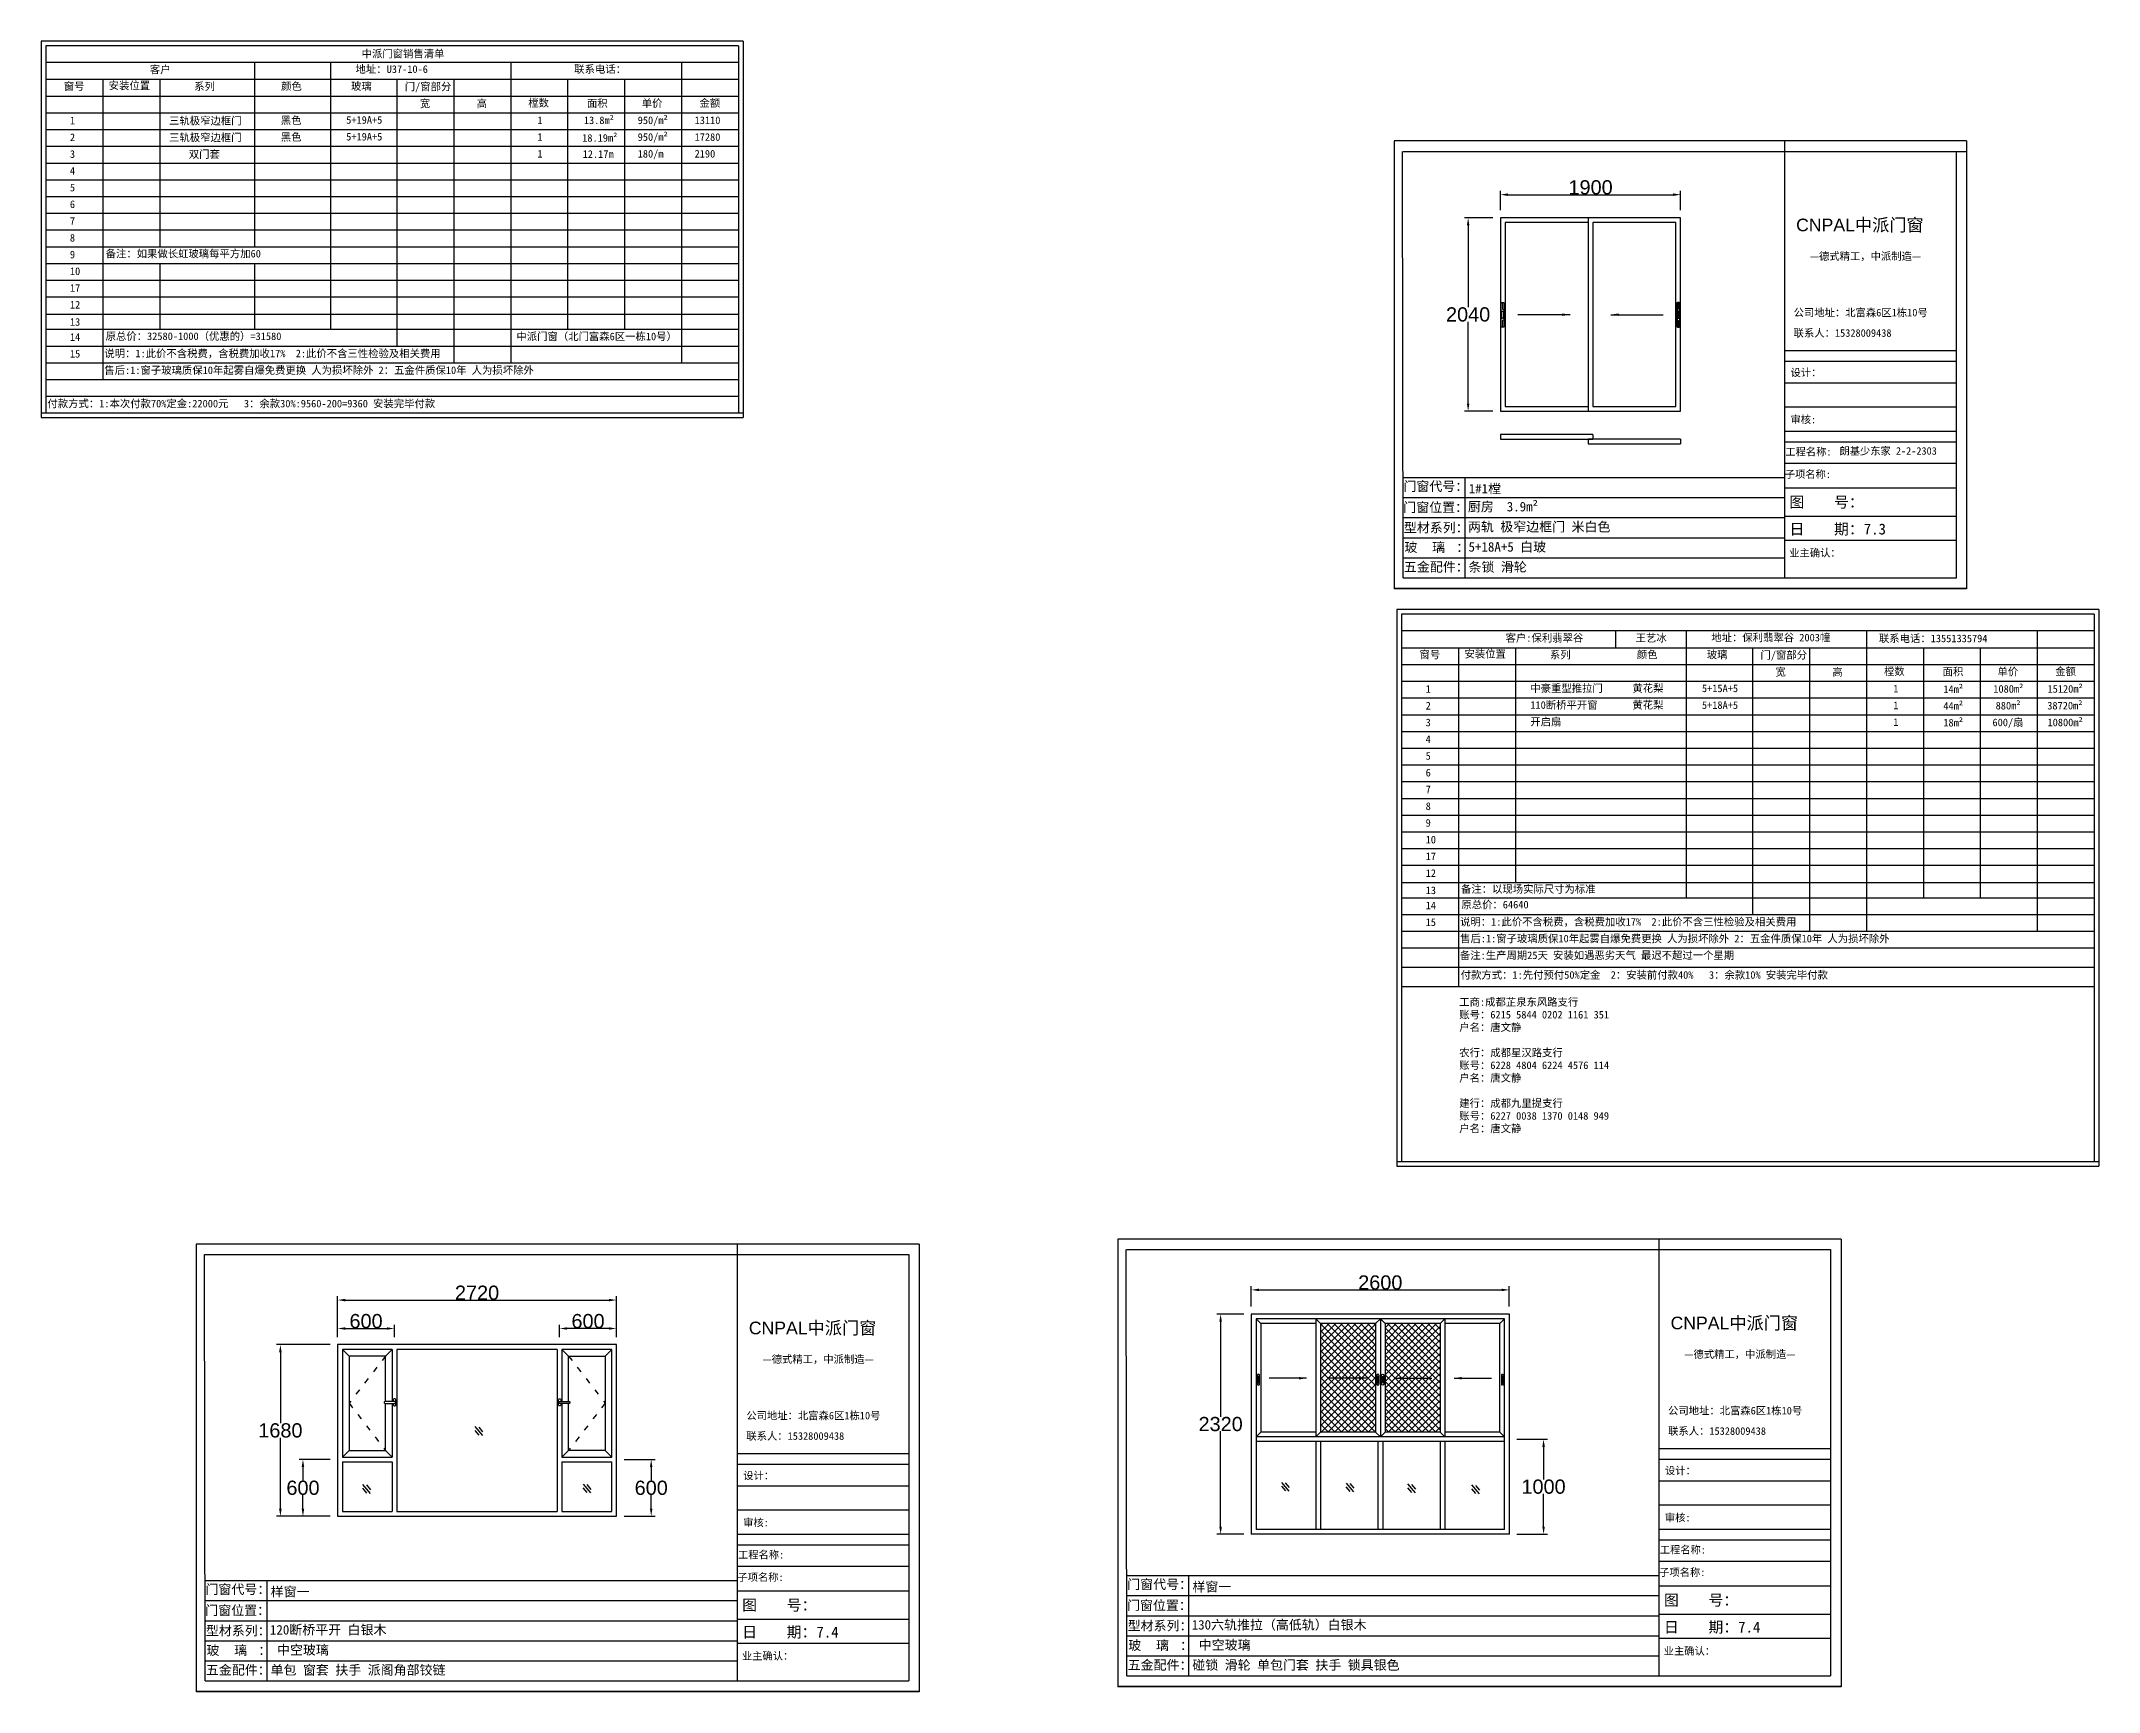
# Model space of a CAD drawing. Header units: inches. Extents: x -138455 to 599497, y -747149 to 13167.
# Drawn here: x 177953 to 199645, y -249557 to -232154 of the extents above; entities that cross this region are included whole.
import ezdxf

# ---------------------------------------------------------------- set-up
doc = ezdxf.new("R2010")
doc.units = ezdxf.units.IN
doc.header["$MEASUREMENT"] = 0
doc.header["$PDMODE"] = 35
doc.header["$PDSIZE"] = -3
doc.linetypes.add('ACAD_ISO03W100', pattern=[30, 12, -18])
doc.layers.add('0 @ 1', color=7, linetype='Continuous')
doc.styles.add('Annotative', font='arialbd.ttf')
doc.styles.add('MtXpl_', font='')
doc.styles.add('MtXpl__1', font='')
doc.styles.get("Standard").update_dxf_attribs({"font": 'arial.ttf'})
doc.styles.get('MtXpl_').set_extended_font_data('SimSun')
doc.styles.get('MtXpl__1').set_extended_font_data('SimSun', bold=True)
doc.dimstyles.get("Standard").update_dxf_attribs({"dimtxt": 80, "dimasz": 70, "dimexe": 40, "dimexo": 80, "dimgap": 0, "dimtad": 1, "dimtih": 1, "dimtoh": 1, "dimdec": 0, "dimzin": 0, "dimdsep": 46, "dimtxsty": 'Standard', "dimcen": 0.09, "dimadec": 0, "dimazin": 0, "dimtfac": 1, "dimtdec": 0, "dimtofl": 0, "dimtmove": 0, "dimatfit": 3, "dimfxl": 0, "dimtolj": 1, "dimtzin": 0, "dimarcsym": 0})

msp = doc.modelspace()

# ---------------------------------------------------------------- texts
for p in [(196454, -234158.4), (185413.3, -245786.8), (195130.3, -245734.5)]:
    msp.add_text('CNPAL', height=132.94).set_placement(p)
for s, height, style, p in [('中派门窗', 132.94, 'MtXpl_', (197073.3, -234158.4)), ('—德式精工，中派制造—', 79.764, 'MtXpl_', (196598.1, -234461.1)), ('公司地址：北富森6区1栋10号', 79.764, 'MtXpl_', (196427.5, -235055.7)), ('联系人：15328009438', 79.764, 'MtXpl_', (196427.5, -235270.8)), ('设计：', 79.27, 'MtXpl_', (196395.5, -235687.6)), ('审核:', 79.27, 'MtXpl_', (196394.1, -236183.1)), ('工程名称:', 79.27, 'MtXpl_', (196340, -236522.4)), ('朗基少东家 2-2-2303 ', 79.27, 'MtXpl_', (196911.1, -236514.2)), ('1#1樘', 100.15, 'MtXpl__1', (193001.9, -236922.2)), ('子项名称:', 79.27, 'MtXpl_', (196334.1, -236759.5)), ('厨房  3.9m²', 100.15, 'MtXpl__1', (192993.7, -237111.7)), ('图    号：', 114.86, 'MtXpl_', (196384, -237071.4)), ('两轨 极窄边框门 米白色', 100.148, 'MtXpl__1', (192993.7, -237323.6)), ('日    期：7.3', 114.86, 'MtXpl_', (196384, -237355.1)), ('5+18A+5 白玻', 100.15, 'MtXpl__1', (193000.3, -237535.4)), ('业主确认：', 79.27, 'MtXpl_', (196381.5, -237589)), ('条锁 滑轮 ', 100.15, 'MtXpl__1', (193000.3, -237747.3)), ('中派门窗', 132.94, 'MtXpl_', (186032.5, -245786.8)), ('中派门窗', 132.94, 'MtXpl_', (195749.6, -245734.5)), ('—德式精工，中派制造—', 79.764, 'MtXpl_', (195274.4, -246037.2)), ('—德式精工，中派制造—', 79.764, 'MtXpl_', (185557.3, -246089.5)), ('公司地址：北富森6区1栋10号', 79.764, 'MtXpl_', (185386.8, -246684.1)), ('公司地址：北富森6区1栋10号', 79.764, 'MtXpl_', (195103.9, -246631.8)), ('联系人：15328009438', 79.764, 'MtXpl_', (185386.8, -246899.3)), ('联系人：15328009438', 79.764, 'MtXpl_', (195103.9, -246846.9)), ('设计：', 79.27, 'MtXpl_', (185354.8, -247316)), ('设计：', 79.27, 'MtXpl_', (195071.9, -247263.7)), ('审核:', 79.27, 'MtXpl_', (185353.4, -247811.6)), ('审核:', 79.27, 'MtXpl_', (195070.4, -247759.2)), ('工程名称:', 79.27, 'MtXpl_', (185299.3, -248150.9)), ('工程名称:', 79.27, 'MtXpl_', (195016.4, -248098.6)), ('子项名称:', 79.27, 'MtXpl_', (185293.4, -248387.9)), ('子项名称:', 79.27, 'MtXpl_', (195010.4, -248335.6)), ('样窗一', 100.15, 'MtXpl__1', (180372.9, -248550.7)), ('图    号：', 114.86, 'MtXpl_', (185343.3, -248699.9)), ('样窗一', 100.15, 'MtXpl__1', (190090, -248498.4)), ('图    号：', 114.86, 'MtXpl_', (195060.3, -248647.5)), ('130六轨推拉（高低轨）白银木', 100.148, 'MtXpl__1', (190081.8, -248899.7)), ('日    期：7.4', 114.86, 'MtXpl_', (195060.3, -248931.2)), ('120断桥平开 白银木', 100.148, 'MtXpl__1', (180364.7, -248952)), ('日    期：7.4', 114.86, 'MtXpl_', (185343.3, -248983.6)), (' 中空玻璃', 100.15, 'MtXpl__1', (190088.4, -249111.5)), (' 中空玻璃', 100.15, 'MtXpl__1', (180371.3, -249163.9)), ('业主确认：', 79.27, 'MtXpl_', (185340.8, -249217.5)), ('碰锁 滑轮 单包门套 扶手 锁具银色 ', 100.148, 'MtXpl__1', (190088.4, -249323.4)), ('业主确认：', 79.27, 'MtXpl_', (195057.9, -249165.2)), ('单包 窗套 扶手 派阁角部铰链 ', 100.148, 'MtXpl__1', (180371.3, -249375.7))]:
    msp.add_text(s, height=height, dxfattribs=dict(style=style)).set_placement(p)
at = {"layer": '0 @ 1', "style": 'Annotative'}
for s, p in [('门窗代号：', (192314.3, -236896.8)), ('门窗位置：', (192312.2, -237118.4)), ('型材系列：', (192318.4, -237332.8)), ('玻    璃   ：', (192324.9, -237539.7)), ('五金配件：', (192318.7, -237746.8)), ('门窗代号：', (189402.3, -248472.9)), ('门窗代号：', (179685.3, -248525.3)), ('门窗位置：', (189400.2, -248694.6)), ('门窗位置：', (179683.1, -248746.9)), ('型材系列：', (189406.5, -248908.9)), ('型材系列：', (179689.4, -248961.2)), ('玻    璃   ：', (189413, -249115.8)), ('玻    璃   ：', (179695.9, -249168.1)), ('五金配件：', (189406.7, -249322.9)), ('五金配件：', (179689.6, -249375.3))]:
    msp.add_text(s, height=100.15, dxfattribs=at).set_placement(p)
at = {"layer": '0 @ 1', "char_height": 80, "attachment_point": 1, "style": 'Annotative'}
for s, width, insert in [('{\\fSimSun|b1|i0|c134|p2;中派门窗销售清单}', 1381.442, (181331.5, -232246.9)), ('{\\fSimSun|b1|i0|c134|p2;客户}', 485.592, (179099, -232413.6)), ('{\\fSimSun|b1|i0|c134|p2;地址：U37-10-6}', 1564.514, (181267.3, -232409.4)), ('{\\fSimSun|b1|i0|c134|p2;联系电话：}', 603.897, (183572.9, -232409.6)), ('{\\fSimSun|b1|i0|c134|p2;窗号}', 485.592, (178191.5, -232589.4)), ('{\\fSimSun|b1|i0|c134|p2;安装位置}', 485.592, (178665.4, -232582.2)), ('{\\fSimSun|b1|i0|c134|p2;系列}', 485.592, (179566.3, -232591.6)), ('{\\fSimSun|b1|i0|c134|p2;颜色}', 485.592, (180482.2, -232589.6)), ('{\\fSimSun|b1|i0|c134|p2;玻璃}', 485.592, (181219.7, -232589.6)), ('{\\fSimSun|b1|i0|c134|p2;门/窗部分}', 603.897, (181786, -232593.5)), ('{\\fSimSun|b1|i0|c134|p2;樘数}', 603.897, (183087.8, -232765.3)), ('{\\fSimSun|b1|i0|c134|p2;金额}', 603.897, (184892.7, -232766.3)), ('{\\fSimSun|b1|i0|c134|p2;1}', 485.592, (178255.9, -232951.6)), ('{\\fSimSun|b1|i0|c134|p2;三轨极窄边框门}', 921.091, (179301.5, -232953.5)), ('{\\fSimSun|b1|i0|c134|p2;黑色}', 840.838, (180479.1, -232948.5)), ('{\\fSimSun|b1|i0|c134|p2;5+19A+5}', 753.781, (181168.5, -232945)), ('{\\fSimSun|b1|i0|c134|p2;宽}', 603.897, (181944.4, -232772.3)), ('{\\fSimSun|b1|i0|c134|p2;高}', 603.897, (182544.4, -232772.3)), ('{\\fSimSun|b1|i0|c134|p2;1}', 753.781, (183185.2, -232948.2)), ('{\\fSimSun|b1|i0|c134|p2;13.8m²}', 840.838, (183674.1, -232948.3)), ('{\\fSimSun|b1|i0|c134|p2;面积}', 603.897, (183706.2, -232769.1)), ('{\\fSimSun|b1|i0|c134|p2;950/m²}', 840.838, (184241.4, -232948.5)), ('{\\fSimSun|b1|i0|c134|p2;单价}', 603.897, (184284, -232769.1)), ('{\\fSimSun|b1|i0|c134|p2;13110}', 840.838, (184841.4, -232948.5)), ('{\\fSimSun|b1|i0|c134|p2;2}', 485.592, (178255.9, -233128.1)), ('{\\fSimSun|b1|i0|c134|p2;三轨极窄边框门}', 921.091, (179301.5, -233129.9)), ('{\\fSimSun|b1|i0|c134|p2;黑色}', 840.838, (180479.1, -233125)), ('{\\fSimSun|b1|i0|c134|p2;5+19A+5}', 753.781, (181168.5, -233121.4)), ('{\\fSimSun|b1|i0|c134|p2;1}', 753.781, (183185.2, -233124.6)), ('{\\fSimSun|b1|i0|c134|p2;18.19m²}', 840.838, (183656.2, -233134.5)), ('{\\fSimSun|b1|i0|c134|p2;950/m²}', 840.838, (184241.4, -233125)), ('{\\fSimSun|b1|i0|c134|p2;17280}', 840.838, (184841.4, -233125)), ('{\\fSimSun|b1|i0|c134|p2;3}', 485.592, (178255.9, -233304.6)), ('{\\fSimSun|b1|i0|c134|p2;双门套}', 921.091, (179509.5, -233306.4)), ('{\\fSimSun|b1|i0|c134|p2;1}', 753.781, (183185.2, -233301.1)), ('{\\fSimSun|b1|i0|c134|p2;12.17m}', 840.838, (183661.1, -233304.5)), ('{\\fSimSun|b1|i0|c134|p2;180/m}', 840.838, (184241.4, -233301.4)), ('{\\fSimSun|b1|i0|c134|p2;2190}', 840.838, (184841.4, -233301.4)), ('{\\fSimSun|b1|i0|c134|p2;4}', 485.592, (178255.9, -233481.1)), ('{\\fSimSun|b1|i0|c134|p2;5}', 485.592, (178255.9, -233657.5)), ('{\\fSimSun|b1|i0|c134|p2;6}', 485.592, (178255.9, -233834)), ('{\\fSimSun|b1|i0|c134|p2;7}', 485.592, (178255.9, -234010.5)), ('{\\fSimSun|b1|i0|c134|p2;8}', 485.592, (178255.9, -234186.9)), ('{\\fSimSun|b1|i0|c134|p2;9}', 485.592, (178255.9, -234363.4)), ('{\\fSimSun|b1|i0|c134|p2;备注：如果做长虹玻璃每平方加60}', 2423.77, (178632.6, -234354.6)), ('{\\fSimSun|b1|i0|c134|p2;10}', 485.592, (178255.9, -234539.9)), ('{\\fSimSun|b1|i0|c134|p2;17}', 485.592, (178255.9, -234716.3)), ('{\\fSimSun|b1|i0|c134|p2;12}', 485.592, (178255.9, -234892.8)), ('{\\fSimSun|b1|i0|c134|p2;13}', 485.592, (178255.9, -235074.6)), ('{\\fSimSun|b1|i0|c134|p2;14}', 485.592, (178255.9, -235233.7)), ('{\\fSimSun|b1|i0|c134|p2;原总价：32580-1000（优惠的）=31580}', 2423.77, (178632.6, -235225)), ('{\\fSimSun|b1|i0|c134|p2;中派门窗（北门富森6区一栋10号）}', 1756.126, (182963.6, -235227.4)), ('{\\fSimSun|b1|i0|c134|p2;15}', 485.592, (178255.9, -235410.2)), ('{\\fSimSun|b1|i0|c134|p2;售后:1:窗子玻璃质保10年起雾自爆免费更换 人为损坏除外 2：五金件质保10年 人为损坏除外  }', 6510.182, (178619.1, -235583.2)), ('{\\fSimSun|b1|i0|c134|p2;说明：1:此价不含税费，含税费加收17%  2:此价不含三性检验及相关费用}', 3920.385, (178619.1, -235406.7)), ('{\\fSimSun|b1|i0|c134|p2;付款方式：1:本次付款70%定金:22000元   3：余款30%:9560-200=9360 安装完毕付款}', 6510.182, (178019.1, -235935.2)), ('{\\fSimSun|b1|i0|c134|p2;客户:保利翡翠谷}', 891.153, (193391.2, -238405.8)), ('{\\fSimSun|b1|i0|c134|p2;王艺冰}', 891.153, (194761.6, -238405.8)), ('{\\fSimSun|b1|i0|c134|p2;地址：保利翡翠谷 2003幢}', 1564.514, (195559.5, -238401.6)), ('{\\fSimSun|b1|i0|c134|p2;窗号}', 485.592, (192483.7, -238581.6)), ('{\\fSimSun|b1|i0|c134|p2;安装位置}', 485.592, (192957.6, -238574.4)), ('{\\fSimSun|b1|i0|c134|p2;系列}', 485.592, (193858.5, -238583.8)), ('{\\fSimSun|b1|i0|c134|p2;颜色}', 485.592, (194774.4, -238581.8)), ('{\\fSimSun|b1|i0|c134|p2;玻璃}', 485.592, (195511.9, -238581.8)), ('{\\fSimSun|b1|i0|c134|p2;门/窗部分}', 603.897, (196078.2, -238585.7)), ('{\\fSimSun|b1|i0|c134|p2;联系电话：13551335794}', 1416.123, (197326.7, -238411.1)), ('{\\fSimSun|b1|i0|c134|p2;宽}', 603.897, (196236.6, -238764.5)), ('{\\fSimSun|b1|i0|c134|p2;高}', 603.897, (196836.6, -238764.5)), ('{\\fSimSun|b1|i0|c134|p2;樘数}', 603.897, (197380, -238757.5)), ('{\\fSimSun|b1|i0|c134|p2;面积}', 603.897, (197998.4, -238761.3)), ('{\\fSimSun|b1|i0|c134|p2;单价}', 603.897, (198576.2, -238761.3)), ('{\\fSimSun|b1|i0|c134|p2;金额}', 603.897, (199184.8, -238758.6)), ('{\\fSimSun|b1|i0|c134|p2;1}', 485.592, (192548.1, -238943.9)), ('{\\fSimSun|b1|i0|c134|p2;中豪重型推拉门}', 921.091, (193651.6, -238936.5)), ('{\\fSimSun|b1|i0|c134|p2;黄花梨}', 840.838, (194727.5, -238935.2)), ('{\\fSimSun|b1|i0|c134|p2;5+15A+5}', 753.781, (195460.7, -238937.2)), ('{\\fSimSun|b1|i0|c134|p2;1}', 753.781, (197477.4, -238940.4)), ('{\\fSimSun|b1|i0|c134|p2;14m²}', 753.781, (198005.5, -238946.1)), ('\\pi223.92346;{\\fSimSun|b1|i0|c134|p2;1080m²}', 753.781, (198308.3, -238943.1)), ('\\pi195.57181;{\\fSimSun|b1|i0|c134|p2;15120m²}', 753.781, (198908.3, -238943.1)), ('{\\fSimSun|b1|i0|c134|p2;2}', 485.592, (192548.1, -239120.3)), ('{\\fSimSun|b1|i0|c134|p2;110断桥平开窗}', 921.091, (193651.6, -239113)), ('{\\fSimSun|b1|i0|c134|p2;黄花梨}', 840.838, (194727.5, -239111.7)), ('{\\fSimSun|b1|i0|c134|p2;5+18A+5}', 753.781, (195460.7, -239113.7)), ('{\\fSimSun|b1|i0|c134|p2;1}', 753.781, (197477.4, -239116.9)), ('{\\fSimSun|b1|i0|c134|p2;44m²}', 753.781, (198005.5, -239122.6)), ('\\pi248.75863;{\\fSimSun|b1|i0|c134|p2;880m²}', 753.781, (198308.3, -239119.6)), ('\\pi192.93445;{\\fSimSun|b1|i0|c134|p2;38720m²}', 753.781, (198908.3, -239119.6)), ('{\\fSimSun|b1|i0|c134|p2;4}', 485.592, (192548.1, -239473.3)), ('{\\fSimSun|b1|i0|c134|p2;3}', 485.592, (192548.1, -239296.8)), ('{\\fSimSun|b1|i0|c134|p2;开启扇}', 921.091, (193651.6, -239289.5)), ('{\\fSimSun|b1|i0|c134|p2;1}', 753.781, (197477.4, -239293.3)), ('{\\fSimSun|b1|i0|c134|p2;18m²}', 753.781, (198005.5, -239299.1)), ('\\pi215.57181;{\\fSimSun|b1|i0|c134|p2;600/扇}', 753.781, (198308.3, -239296.1)), ('\\pi195.57181;{\\fSimSun|b1|i0|c134|p2;10800m²}', 753.781, (198908.3, -239296.1)), ('{\\fSimSun|b1|i0|c134|p2;5}', 485.592, (192548.1, -239649.7)), ('{\\fSimSun|b1|i0|c134|p2;6}', 485.592, (192548.1, -239826.2)), ('{\\fSimSun|b1|i0|c134|p2;7}', 485.592, (192548.1, -240002.7)), ('{\\fSimSun|b1|i0|c134|p2;8}', 485.592, (192548.1, -240179.2)), ('{\\fSimSun|b1|i0|c134|p2;9}', 485.592, (192548.1, -240355.6)), ('{\\fSimSun|b1|i0|c134|p2;10}', 485.592, (192548.1, -240532.1)), ('{\\fSimSun|b1|i0|c134|p2;17}', 485.592, (192548.1, -240708.6)), ('{\\fSimSun|b1|i0|c134|p2;12}', 485.592, (192548.1, -240885)), ('{\\fSimSun|b1|i0|c134|p2;13}', 485.592, (192548.1, -241066.8)), ('{\\fSimSun|b1|i0|c134|p2;备注：以现场实际尺寸为标准}', 1525.676, (192920.8, -241053.2)), ('{\\fSimSun|b1|i0|c134|p2;原总价：64640}', 2423.77, (192924.8, -241217.2)), ('{\\fSimSun|b1|i0|c134|p2;14}', 485.592, (192548.1, -241226)), ('{\\fSimSun|b1|i0|c134|p2;15}', 485.592, (192548.1, -241402.4)), ('{\\fSimSun|b1|i0|c134|p2;说明：1:此价不含税费，含税费加收17%  2:此价不含三性检验及相关费用}', 3920.385, (192911.3, -241398.9)), ('{\\fSimSun|b1|i0|c134|p2;售后:1:窗子玻璃质保10年起雾自爆免费更换 人为损坏除外 2：五金件质保10年 人为损坏除外  }', 6510.182, (192911.3, -241575.4)), ('{\\fSimSun|b1|i0|c134|p2;备注:生产周期25天 安装如遇恶劣天气 最迟不超过一个星期  }', 6510.182, (192909.4, -241751.4)), ('{\\fSimSun|b1|i0|c134|p2;付款方式：1:先付预付50%定金  2：安装前付款40%   3：余款10% 安装完毕付款}', 6510.182, (192917.7, -241958.6)), ('{\\fSimSun|b1|i0|c134|p2;工商:成都芷泉东风路支行\\P账号：6215 5844 0202 1161 351\\P户名：唐文静\\P\\P农行：成都星汉路支行\\P账号：6228 4804 6224 4576 114\\P户名：唐文静\\P\\P建行：成都九里提支行\\P账号：6227 0038 1370 0148 949\\P户名：唐文静}', 6510.182, (192902.5, -242244.2))]:
    msp.add_mtext_dynamic_manual_height_columns(s, width=width, gutter_width=903.5, heights=[0], dxfattribs=dict(at, insert=insert))

# ---------------------------------------------------------------- blocks, each defined once
blk = doc.blocks.new('*D635')
at = {"color": 0, "lineweight": -2, "transparency": 16777216}
for p, q in [((190710, -245494), (190710, -245279)), ((190790, -245319), (193350, -245319)), ((193430, -245494), (193430, -245279))]:
    blk.add_line(p, q, dxfattribs=at)
at = {"color": 0, "transparency": 16777216}
for points in [[(190790, -245306), (190790, -245332), (190710, -245319)], [(193350, -245306), (193350, -245332), (193430, -245319)]]:
    blk.add_solid(points, dxfattribs=at)
at = {"layer": 'Defpoints', "color": 0, "transparency": 16777216}
for p in [(193430, -245319), (190710, -245574), (193430, -245574)]:
    blk.add_point(p, dxfattribs=at)
at = {"color": 0, "transparency": 16777216, "insert": (192070, -245242), "char_height": 150, "attachment_point": 5}
blk.add_mtext('\\A1;2600', dxfattribs=at)
blk = doc.blocks.new('*D636')
at = {"color": 0, "lineweight": -2, "transparency": 16777216}
for p, q in [((193510, -246894), (193831, -246894)), ((193791, -246974), (193791, -247317)), ((193791, -247814), (193791, -247470)), ((193510, -247894), (193831, -247894))]:
    blk.add_line(p, q, dxfattribs=at)
at = {"color": 0, "transparency": 16777216}
for points in [[(193778, -246974), (193805, -246974), (193791, -246894)], [(193778, -247814), (193805, -247814), (193791, -247894)]]:
    blk.add_solid(points, dxfattribs=at)
at = {"layer": 'Defpoints', "color": 0, "transparency": 16777216}
for p in [(193430, -246894), (193430, -247894), (193791, -247894)]:
    blk.add_point(p, dxfattribs=at)
at = {"color": 0, "transparency": 16777216, "insert": (193791, -247394), "char_height": 150, "attachment_point": 5}
blk.add_mtext('\\A1;1000', dxfattribs=at)
blk = doc.blocks.new('123as')
at = {"color": 0}
for p, q in [((90189, 51387), (90252, 51462)), ((90194, 51330), (90312, 51470)), ((90251, 51335), (90314, 51410))]:
    blk.add_line(p, q, dxfattribs=at)
blk = doc.blocks.new('*D637')
at = {"color": 0, "lineweight": -2, "transparency": 16777216}
for p, q in [((190630, -245574), (190347, -245574)), ((190387, -245654), (190387, -246657)), ((190387, -247814), (190387, -246810)), ((190630, -247894), (190347, -247894))]:
    blk.add_line(p, q, dxfattribs=at)
at = {"color": 0, "transparency": 16777216}
for points in [[(190373, -245654), (190400, -245654), (190387, -245574)], [(190373, -247814), (190400, -247814), (190387, -247894)]]:
    blk.add_solid(points, dxfattribs=at)
at = {"layer": 'Defpoints', "color": 0, "transparency": 16777216}
for p in [(190710, -245574), (190387, -247894), (190710, -247894)]:
    blk.add_point(p, dxfattribs=at)
at = {"color": 0, "transparency": 16777216, "insert": (190387, -246734), "char_height": 150, "attachment_point": 5}
blk.add_mtext('\\A1;2320', dxfattribs=at)
blk = doc.blocks.new('*D642')
at = {"color": 0, "lineweight": -2, "transparency": 16777216}
for p, q in [((181078, -245816), (181078, -245686)), ((181158, -245726), (181598, -245726)), ((181678, -245816), (181678, -245686))]:
    blk.add_line(p, q, dxfattribs=at)
at = {"color": 0, "transparency": 16777216}
for points in [[(181158, -245713), (181158, -245739), (181078, -245726)], [(181598, -245713), (181598, -245739), (181678, -245726)]]:
    blk.add_solid(points, dxfattribs=at)
at = {"layer": 'Defpoints', "color": 0, "transparency": 16777216}
for p in [(181678, -245726), (181078, -245896), (181678, -245896)]:
    blk.add_point(p, dxfattribs=at)
at = {"color": 0, "transparency": 16777216, "insert": (181378, -245649), "char_height": 150, "attachment_point": 5}
blk.add_mtext('\\A1;600', dxfattribs=at)
blk = doc.blocks.new('*D638')
at = {"color": 0, "lineweight": -2, "transparency": 16777216}
for p, q in [((183418, -245816), (183418, -245686)), ((183938, -245726), (183498, -245726)), ((184018, -245816), (184018, -245686))]:
    blk.add_line(p, q, dxfattribs=at)
at = {"color": 0, "transparency": 16777216}
for points in [[(183498, -245713), (183498, -245739), (183418, -245726)], [(183938, -245713), (183938, -245739), (184018, -245726)]]:
    blk.add_solid(points, dxfattribs=at)
at = {"layer": 'Defpoints', "color": 0, "transparency": 16777216}
for p in [(183418, -245726), (183418, -245896), (184018, -245896)]:
    blk.add_point(p, dxfattribs=at)
at = {"color": 0, "transparency": 16777216, "insert": (183718, -245649), "char_height": 150, "attachment_point": 5}
blk.add_mtext('\\A1;600', dxfattribs=at)
blk = doc.blocks.new('*D643')
at = {"color": 0, "lineweight": -2, "transparency": 16777216}
for p, q in [((184098, -247106), (184424, -247106)), ((184384, -247186), (184384, -247329)), ((184384, -247626), (184384, -247483)), ((184098, -247706), (184424, -247706))]:
    blk.add_line(p, q, dxfattribs=at)
at = {"color": 0, "transparency": 16777216}
for points in [[(184371, -247186), (184397, -247186), (184384, -247106)], [(184371, -247626), (184397, -247626), (184384, -247706)]]:
    blk.add_solid(points, dxfattribs=at)
at = {"layer": 'Defpoints', "color": 0, "transparency": 16777216}
for p in [(184018, -247106), (184018, -247706), (184384, -247706)]:
    blk.add_point(p, dxfattribs=at)
at = {"color": 0, "transparency": 16777216, "insert": (184384, -247406), "char_height": 150, "attachment_point": 5}
blk.add_mtext('\\A1;600', dxfattribs=at)
blk = doc.blocks.new('*D639')
at = {"color": 0, "lineweight": -2, "transparency": 16777216}
for p, q in [((180998, -247106), (180673, -247106)), ((180713, -247186), (180713, -247329)), ((180713, -247626), (180713, -247483)), ((180998, -247706), (180673, -247706))]:
    blk.add_line(p, q, dxfattribs=at)
at = {"color": 0, "transparency": 16777216}
for points in [[(180699, -247186), (180726, -247186), (180713, -247106)], [(180699, -247626), (180726, -247626), (180713, -247706)]]:
    blk.add_solid(points, dxfattribs=at)
at = {"layer": 'Defpoints', "color": 0, "transparency": 16777216}
for p in [(181078, -247106), (180713, -247706), (181078, -247706)]:
    blk.add_point(p, dxfattribs=at)
at = {"color": 0, "transparency": 16777216, "insert": (180713, -247406), "char_height": 150, "attachment_point": 5}
blk.add_mtext('\\A1;600', dxfattribs=at)
blk = doc.blocks.new('*D640')
at = {"color": 0, "lineweight": -2, "transparency": 16777216}
for p, q in [((181078, -245816), (181078, -245386)), ((181158, -245426), (183938, -245426)), ((184018, -245816), (184018, -245386))]:
    blk.add_line(p, q, dxfattribs=at)
at = {"color": 0, "transparency": 16777216}
for points in [[(181158, -245413), (181158, -245440), (181078, -245426)], [(183938, -245413), (183938, -245440), (184018, -245426)]]:
    blk.add_solid(points, dxfattribs=at)
at = {"layer": 'Defpoints', "color": 0, "transparency": 16777216}
for p in [(184018, -245426), (181078, -245896), (184018, -245896)]:
    blk.add_point(p, dxfattribs=at)
at = {"color": 0, "transparency": 16777216, "insert": (182548, -245350), "char_height": 150, "attachment_point": 5}
blk.add_mtext('\\A1;2720', dxfattribs=at)
blk = doc.blocks.new('*D641')
at = {"color": 0, "lineweight": -2, "transparency": 16777216}
for p, q in [((180998, -245896), (180435, -245896)), ((180475, -245976), (180475, -246724)), ((180475, -247626), (180475, -246878)), ((180998, -247706), (180435, -247706))]:
    blk.add_line(p, q, dxfattribs=at)
at = {"color": 0, "transparency": 16777216}
for points in [[(180461, -245976), (180488, -245976), (180475, -245896)], [(180461, -247626), (180488, -247626), (180475, -247706)]]:
    blk.add_solid(points, dxfattribs=at)
at = {"layer": 'Defpoints', "color": 0, "transparency": 16777216}
for p in [(181078, -245896), (180475, -247706), (181078, -247706)]:
    blk.add_point(p, dxfattribs=at)
at = {"color": 0, "transparency": 16777216, "insert": (180475, -246801), "char_height": 150, "attachment_point": 5}
blk.add_mtext('\\A1;1680', dxfattribs=at)
blk = doc.blocks.new('dzcs')
blk.add_lwpolyline([(142096, -3328), (142196, -3328, 0.414214), (142206, -3318), (142206, -3318, 0.414214), (142196, -3308), (142096, -3308, 0.414214), (142086, -3318), (142086, -3318, 0.414214)], format="xyb", close=True)
blk.add_lwpolyline([(142182, -3328), (142182, -3342, 0.414214), (142196, -3355), (142196, -3355, 0.414214), (142209, -3342), (142209, -3294, 0.414214), (142196, -3280), (142196, -3280, 0.414214), (142182, -3294), (142182, -3308)], format="xyb")
blk = doc.blocks.new('123z')
at = {"color": 0}
for points in [[(94078, 52755), (94078, 52755, 0.414214), (94088, 52765), (94088, 52845, 0.414214), (94078, 52855), (94078, 52855, 0.414214), (94068, 52845), (94068, 52765, 0.414214)], [(94078, 52775), (94078, 52775, 0.414214), (94083, 52780), (94083, 52830, 0.414214), (94078, 52835), (94078, 52835, 0.414214), (94073, 52830), (94073, 52780, 0.414214)]]:
    blk.add_lwpolyline(points, format="xyb", close=True, dxfattribs=at)
blk = doc.blocks.new('*D626')
at = {"color": 0, "lineweight": -2, "transparency": 16777216}
for p, q in [((193336, -233936), (193336, -233733)), ((193416, -233773), (195156, -233773)), ((195236, -233936), (195236, -233733))]:
    blk.add_line(p, q, dxfattribs=at)
at = {"color": 0, "transparency": 16777216}
for points in [[(193416, -233759), (193416, -233786), (193336, -233773)], [(195156, -233759), (195156, -233786), (195236, -233773)]]:
    blk.add_solid(points, dxfattribs=at)
at = {"layer": 'Defpoints', "color": 0, "transparency": 16777216}
for p in [(195236, -233773), (193336, -234016), (195236, -234016)]:
    blk.add_point(p, dxfattribs=at)
at = {"color": 0, "transparency": 16777216, "insert": (194287, -233696), "char_height": 150, "attachment_point": 5}
blk.add_mtext('\\A1;1900', dxfattribs=at)
blk = doc.blocks.new('123a')
for p, q in [((198466, -5151), (198466, -5360)), ((198471, -5213), (198471, -5298)), ((198488, -5143), (198474, -5143)), ((198476, -5223), (198476, -5288)), ((198491, -5223), (198476, -5223)), ((198476, -5288), (198491, -5288)), ((198481, -5143), (198481, -5203)), ((198491, -5288), (198491, -5223)), ((198496, -5360), (198496, -5151)), ((198474, -5368), (198488, -5368)), ((198481, -5308), (198481, -5368))]:
    blk.add_line(p, q)
for centre, radius, start, end in [((198474, -5151), 8, 90, 180), ((198481, -5213), 10, 90, 180), ((198481, -5298), 10, 180, 270), ((198483, -5216), 10.4, 224.0777, 315.9223), ((198483, -5295), 10.4, 44.0777, 135.9223), ((198488, -5151), 8, 0, 90), ((198474, -5360), 8, 180, 270), ((198488, -5360), 8, 270, 0)]:
    blk.add_arc(centre, radius, start, end)
blk = doc.blocks.new('*D627')
at = {"color": 0, "lineweight": -2, "transparency": 16777216}
for p, q in [((193256, -234016), (192956, -234016)), ((192996, -234096), (192996, -234959)), ((192996, -235976), (192996, -235112)), ((193256, -236056), (192956, -236056))]:
    blk.add_line(p, q, dxfattribs=at)
at = {"color": 0, "transparency": 16777216}
for points in [[(192983, -234096), (193009, -234096), (192996, -234016)], [(192983, -235976), (193009, -235976), (192996, -236056)]]:
    blk.add_solid(points, dxfattribs=at)
at = {"layer": 'Defpoints', "color": 0, "transparency": 16777216}
for p in [(193336, -234016), (192996, -236056), (193336, -236056)]:
    blk.add_point(p, dxfattribs=at)
at = {"color": 0, "transparency": 16777216, "insert": (192996, -235036), "char_height": 150, "attachment_point": 5}
blk.add_mtext('\\A1;2040', dxfattribs=at)

# ---------------------------------------------------------------- dimensions: what is measured, and where the dimension line sits
dim = msp.add_linear_dim(base=(195235.8, -233772.6), p1=(193335.8, -234015.5), p2=(195235.8, -234015.5), dimstyle='Standard', override={"dimtxt": 150, "dimasz": 80})
dim.commit()
dim.dimension.update_dxf_attribs({"geometry": '*D626', "text_midpoint": (194286.6, -233772.6), "dimtype": 160})
for base, p1, p2, angle, picture, middle in [((192996.1, -236055.5), (193335.8, -234015.5), (193335.8, -236055.5), 90, '*D627', (192996.1, -235035.5)), ((183418.4, -245726), (184018.4, -245896), (183418.4, -245896), 180, '*D638', (183718.4, -245649.4)), ((190386.8, -247893.7), (190710.5, -245573.7), (190710.5, -247893.7), 90, '*D637', (190386.8, -246733.7)), ((180712.8, -247706), (181078.4, -247106), (181078.4, -247706), 90, '*D639', (180712.8, -247406)), ((184384, -247706), (184018.4, -247106), (184018.4, -247706), 90, '*D643', (184384, -247406))]:
    dim = msp.add_linear_dim(base=base, p1=p1, p2=p2, angle=angle, dimstyle='Standard', override={"dimtxt": 150, "dimasz": 80})
    dim.commit()
    dim.dimension.update_dxf_attribs({"geometry": picture, "text_midpoint": middle})
for base, p1, p2, text, picture, middle in [((184018.4, -245426.3), (181078.4, -245896), (184018.4, -245896), '2720', '*D640', (182548.4, -245349.7)), ((193430.5, -245318.9), (190710.5, -245573.7), (193430.5, -245573.7), '2600', '*D635', (192070.5, -245242.3))]:
    dim = msp.add_linear_dim(base=base, p1=p1, p2=p2, text=text, dimstyle='Standard', override={"dimtxt": 150, "dimasz": 80})
    dim.commit()
    dim.dimension.update_dxf_attribs({"geometry": picture, "text_midpoint": middle})
dim = msp.add_linear_dim(base=(181678.4, -245726), p1=(181078.4, -245896), p2=(181678.4, -245896), dimstyle='Standard', override={"dimtxt": 150, "dimasz": 80})
dim.commit()
dim.dimension.update_dxf_attribs({"geometry": '*D642', "text_midpoint": (181378.4, -245649.4)})
dim = msp.add_linear_dim(base=(180474.8, -247706), p1=(181078.4, -245896), p2=(181078.4, -247706), angle=90, text='1680', dimstyle='Standard', override={"dimtxt": 150, "dimasz": 80})
dim.commit()
dim.dimension.update_dxf_attribs({"geometry": '*D641', "text_midpoint": (180474.8, -246801)})
dim = msp.add_linear_dim(base=(193791.5, -247893.7), p1=(193430.5, -246893.7), p2=(193430.5, -247893.7), angle=90, dimstyle='Standard', override={"dimtxt": 150, "dimasz": 80})
dim.commit()
dim.dimension.update_dxf_attribs({"geometry": '*D636', "text_midpoint": (193791.5, -247393.7), "dimtype": 160})

# ---------------------------------------------------------------- hatches: boundary and pattern name
h = msp.add_hatch()
h.set_pattern_fill('ANSI37', color=256, scale=400)
h.paths.add_polyline_path([(192020.5, -245673.7), (191440.5, -245673.7), (191440.5, -246818.7), (192020.5, -246818.7)])
h.paths.add_polyline_path([(192700.5, -245673.7), (192120.5, -245673.7), (192120.5, -246818.7), (192700.5, -246818.7)])

# ---------------------------------------------------------------- linework, layer by layer
for p, q in [((185352.8, -232154.3), (177952.8, -232154.3)), ((177952.8, -232154.3), (177952.8, -236122.8)), ((185302.8, -232204.3), (178002.8, -232204.3)), ((178002.8, -232204.3), (178002.8, -236072.8)), ((185302.8, -232204.3), (185302.8, -236072.8)), ((185352.8, -232154.3), (185352.8, -236122.8)), ((185302.8, -232380.3), (178002.8, -232380.3)), ((180202.8, -232380.3), (180202.8, -234145)), ((181002.8, -232380.3), (181002.8, -234674.4)), ((182902.8, -232380.3), (182902.8, -235544.8)), ((184702.8, -232380.3), (184702.8, -234145)), ((178002.8, -232556.8), (185302.8, -232556.8)), ((178002.8, -232733.2), (185302.8, -232733.2)), ((178602.8, -232556.8), (178602.8, -234145)), ((179202.8, -232556.8), (179202.8, -234145)), ((181702.8, -232556.8), (181702.8, -234674.4)), ((182302.8, -232556.8), (182302.8, -235544.8)), ((183502.8, -232556.8), (183502.8, -235191.8)), ((184102.8, -232556.8), (184102.8, -234145)), ((178002.8, -232909.7), (185302.8, -232909.7)), ((178002.8, -233086.2), (185302.8, -233086.2)), ((178002.8, -233262.7), (185302.8, -233262.7)), ((198250.9, -233206.9), (192216, -233206.9)), ((192216, -233210.4), (192216, -237928.1)), ((192310.8, -237813.3), (192302.5, -233317.7)), ((192310.4, -233317.7), (198250.9, -233317.7)), ((196331.3, -233206.9), (196331.3, -237813.3)), ((198140.2, -233321.2), (198140.2, -237816.8)), ((198250.9, -233206.9), (198250.9, -237928.1)), ((178002.8, -233439.1), (185302.8, -233439.1)), ((178002.8, -233615.6), (185302.8, -233615.6)), ((178002.8, -233792.1), (185302.8, -233792.1)), ((178002.8, -233968.5), (185302.8, -233968.5)), ((194260.8, -234015.5), (194260.8, -236055.5)), ((178002.8, -234145), (185302.8, -234145)), ((178602.8, -234145), (178602.8, -234850.9)), ((179202.8, -234145), (179202.8, -234321.5)), ((180202.8, -234145), (180202.8, -234321.5)), ((184102.8, -234145), (184102.8, -235191.8)), ((184702.8, -234145), (184702.8, -235544.8)), ((194310.8, -234065.5), (194310.8, -236005.5)), ((178002.8, -234321.5), (185302.8, -234321.5)), ((178002.8, -234497.9), (185302.8, -234497.9)), ((178002.8, -234674.4), (185302.8, -234674.4)), ((179202.8, -234497.9), (179202.8, -234674.4)), ((179202.8, -234674.4), (179202.8, -235191.8)), ((180202.8, -234497.9), (180202.8, -234674.4)), ((180202.8, -234674.4), (180202.8, -235191.8)), ((181002.8, -234674.4), (181002.8, -235191.8)), ((181702.8, -234674.4), (181702.8, -235368.3)), ((178002.8, -234850.9), (185302.8, -234850.9)), ((178602.8, -234850.9), (178602.8, -235720.8)), ((178002.8, -235032.7), (185302.8, -235032.7)), ((178002.8, -235191.8), (185302.8, -235191.8)), ((178002.8, -235368.3), (185302.8, -235368.3)), ((178002.8, -235544.8), (185302.8, -235544.8)), ((196331.3, -235415.6), (198140.2, -235415.6)), ((196331.3, -235526.3), (198140.2, -235526.3)), ((178002.8, -235720.8), (185302.8, -235720.8)), ((196331.3, -235754.8), (198140.2, -235754.8)), ((178002.8, -235896.8), (185302.8, -235896.8)), ((196331.3, -236008.8), (198140.2, -236008.8)), ((177952.8, -236072.8), (185352.8, -236072.8)), ((177952.8, -236122.8), (185352.8, -236122.8)), ((194310.8, -236300.7), (194310.8, -236350.7)), ((195235.8, -236350.7), (195235.8, -236400.7)), ((196331.3, -236266.9), (198140.2, -236266.9)), ((196331.3, -236377.7), (198140.2, -236377.7)), ((196331.3, -236601.7), (198140.2, -236601.7)), ((192310.4, -236754), (196331.3, -236754)), ((192959.6, -236754), (192959.6, -237813.3)), ((196331.3, -236864.3), (198140.2, -236864.3)), ((192310.4, -236965.9), (196331.3, -236965.9)), ((192310.4, -237177.7), (196331.3, -237177.7)), ((196331.3, -237162.5), (198140.2, -237162.5)), ((192310.4, -237389.6), (196331.3, -237389.6)), ((196331.3, -237413.7), (198140.2, -237413.7)), ((192310.4, -237601.4), (196331.3, -237601.4)), ((192216, -237924.6), (198250.9, -237924.6)), ((198250.9, -237924.6), (192216, -237924.6)), ((198250.9, -237928.1), (192216, -237928.1)), ((192310.8, -237813.3), (198140.2, -237813.3)), ((192959.6, -237924.6), (192959.6, -237928.1)), ((199645, -238146.5), (192245, -238146.5)), ((192245, -238146.5), (192245, -244014.7)), ((199645, -238146.5), (199645, -244014.7)), ((199595, -238196.5), (192295, -238196.5)), ((192295, -238196.5), (192295, -243964.7)), ((199595, -238372.5), (192295, -238372.5)), ((194550.6, -238372.5), (194550.6, -238549)), ((195295, -238372.5), (195295, -240666.6)), ((197195, -238372.5), (197195, -241537)), ((198995, -238372.5), (198995, -240137.2)), ((199595, -238196.5), (199595, -243964.7)), ((192295, -238549), (199595, -238549)), ((192895, -238549), (192895, -240137.2)), ((193495, -238549), (193495, -240137.2)), ((195995, -238549), (195995, -240666.6)), ((196595, -238549), (196595, -241537)), ((197795, -238549), (197795, -241184)), ((198395, -238549), (198395, -240137.2)), ((192295, -238725.5), (199595, -238725.5)), ((192295, -238901.9), (199595, -238901.9)), ((192295, -239078.4), (199595, -239078.4)), ((192295, -239254.9), (199595, -239254.9)), ((192295, -239431.3), (199595, -239431.3)), ((192295, -239607.8), (199595, -239607.8)), ((192295, -239784.3), (199595, -239784.3)), ((192295, -239960.8), (199595, -239960.8)), ((192295, -240137.2), (199595, -240137.2)), ((192295, -240313.7), (199595, -240313.7)), ((192895, -240137.2), (192895, -240843.1)), ((193495, -240137.2), (193495, -240666.6)), ((198395, -240137.2), (198395, -241184)), ((198995, -240137.2), (198995, -241537)), ((192295, -240490.2), (199595, -240490.2)), ((192295, -240666.6), (199595, -240666.6)), ((193495, -240666.6), (193495, -241024.9)), ((195295, -240666.6), (195295, -241184)), ((195995, -240666.6), (195995, -241360.5)), ((192295, -240843.1), (199595, -240843.1)), ((192895, -240843.1), (192895, -242119.7)), ((192295, -241024.9), (199595, -241024.9)), ((192295, -241184), (199595, -241184)), ((192295, -241360.5), (199595, -241360.5)), ((192295, -241537), (199595, -241537)), ((192295, -241713), (199595, -241713)), ((192295, -241916.3), (199595, -241916.3)), ((192295, -242119.7), (199595, -242119.7)), ((192245, -243964.7), (199645, -243964.7)), ((192245, -244014.7), (199645, -244014.7)), ((187210.2, -244835.3), (179587, -244835.3)), ((179587, -244835.3), (179587, -249556.5)), ((185290.6, -244835.3), (185290.6, -249441.8)), ((187210.2, -244835.3), (187210.2, -249556.5)), ((196927.3, -244783), (189304, -244783)), ((189304, -244783), (189304, -249504.2)), ((189398.9, -249389.4), (189390.5, -244893.8)), ((189398.5, -244893.8), (196816.5, -244893.8)), ((195007.6, -244783), (195007.6, -249389.4)), ((196816.5, -244893.8), (196816.5, -249389.4)), ((196927.3, -244783), (196927.3, -249504.2)), ((179673.5, -244946.1), (187099.5, -244946.1)), ((179681.8, -249441.8), (179673.5, -244946.1)), ((187099.5, -244946.1), (187099.5, -249441.8)), ((193430.5, -245573.7), (190710.5, -245573.7)), ((190710.5, -245573.7), (190710.5, -247893.7)), ((193380.5, -245623.7), (190760.5, -245623.7)), ((190760.5, -245623.7), (190760.5, -247843.7)), ((190810.5, -245673.7), (190760.5, -245623.7)), ((190810.5, -245673.7), (190810.5, -246818.7)), ((191390.5, -245673.7), (190810.5, -245673.7)), ((191390.5, -245623.7), (191390.5, -246868.7)), ((191440.5, -245673.7), (191390.5, -245623.7)), ((191440.5, -245673.7), (191440.5, -246818.7)), ((192020.5, -245673.7), (191440.5, -245673.7)), ((192020.5, -245673.7), (192070.5, -245623.7)), ((192020.5, -245673.7), (192020.5, -246818.7)), ((192070.5, -245623.7), (192070.5, -246868.7)), ((192120.5, -245673.7), (192070.5, -245623.7)), ((192120.5, -245673.7), (192120.5, -246818.7)), ((192700.5, -245673.7), (192120.5, -245673.7)), ((192700.5, -245673.7), (192750.5, -245623.7)), ((192700.5, -245673.7), (192700.5, -246818.7)), ((192750.5, -245623.7), (192750.5, -246868.7)), ((193330.5, -245673.7), (192750.5, -245673.7)), ((193330.5, -245673.7), (193380.5, -245623.7)), ((193330.5, -246818.7), (193330.5, -245673.7)), ((193380.5, -247843.7), (193380.5, -245623.7)), ((193430.5, -247893.7), (193430.5, -245573.7)), ((184018.4, -245896), (181078.4, -245896)), ((181078.4, -245896), (181078.4, -247706)), ((181198.4, -246016), (181128.4, -245946)), ((181583.4, -246016), (181653.4, -245946)), ((181653.4, -245946), (181653.4, -246495.8)), ((181703.4, -245946), (181703.4, -247656)), ((183393.4, -245946), (183393.4, -247656)), ((183443.4, -245946), (183443.4, -246495.8)), ((183513.4, -246016), (183443.4, -245946)), ((183898.4, -246016), (183968.4, -245946)), ((184018.4, -247706), (184018.4, -245896)), ((181653.4, -246515.8), (181653.4, -247081)), ((183443.4, -246515.8), (183443.4, -247081)), ((183443.4, -246515.8), (183443.4, -247081)), ((190810.5, -246818.7), (190760.5, -246868.7)), ((191390.5, -246818.7), (190810.5, -246818.7)), ((191440.5, -246818.7), (191390.5, -246868.7)), ((192020.5, -246818.7), (191440.5, -246818.7)), ((192020.5, -246818.7), (192070.5, -246868.7)), ((192120.5, -246818.7), (192070.5, -246868.7)), ((192700.5, -246818.7), (192120.5, -246818.7)), ((192700.5, -246818.7), (192750.5, -246868.7)), ((193330.5, -246818.7), (192750.5, -246818.7)), ((193330.5, -246818.7), (193380.5, -246868.7)), ((181198.4, -247011), (181128.4, -247081)), ((181583.4, -247011), (181653.4, -247081)), ((183513.4, -247011), (183443.4, -247081)), ((183898.4, -247011), (183968.4, -247081)), ((185290.6, -247044), (187099.5, -247044)), ((193380.5, -246868.7), (190760.5, -246868.7)), ((193380.5, -246918.7), (190760.5, -246918.7)), ((191390.5, -246918.7), (191390.5, -247843.7)), ((191440.5, -246918.7), (191440.5, -247843.7)), ((192045.5, -246918.7), (192045.5, -247843.7)), ((192095.5, -246918.7), (192095.5, -247843.7)), ((192700.5, -246918.7), (192700.5, -247843.7)), ((192750.5, -246918.7), (192750.5, -247843.7)), ((195007.6, -246991.7), (196816.5, -246991.7)), ((181128.4, -247081), (181653.4, -247081)), ((181128.4, -247131), (181653.4, -247131)), ((181653.4, -247131), (181653.4, -247656)), ((183443.4, -247081), (183968.4, -247081)), ((183443.4, -247131), (183968.4, -247131)), ((183443.4, -247131), (183443.4, -247656)), ((185290.6, -247154.8), (187099.5, -247154.8)), ((195007.6, -247102.5), (196816.5, -247102.5)), ((185290.6, -247383.3), (187099.5, -247383.3)), ((195007.6, -247330.9), (196816.5, -247330.9)), ((181078.4, -247706), (184018.4, -247706)), ((185290.6, -247637.3), (187099.5, -247637.3)), ((195007.6, -247585), (196816.5, -247585)), ((185290.6, -247895.3), (187099.5, -247895.3)), ((193430.5, -247893.7), (190710.5, -247893.7)), ((193380.5, -247843.7), (190760.5, -247843.7)), ((195007.6, -247843), (196816.5, -247843)), ((185290.6, -248006.1), (187099.5, -248006.1)), ((195007.6, -247953.8), (196816.5, -247953.8)), ((185290.6, -248230.2), (187099.5, -248230.2)), ((189398.5, -248330.2), (195007.6, -248330.2)), ((190047.6, -248330.2), (190047.6, -249389.4)), ((195007.6, -248177.8), (196816.5, -248177.8)), ((179681.4, -248382.5), (185290.6, -248382.5)), ((180330.5, -248382.5), (180330.5, -249441.8)), ((185290.6, -248492.8), (187099.5, -248492.8)), ((189398.5, -248542), (195007.6, -248542)), ((195007.6, -248440.5), (196816.5, -248440.5)), ((179681.4, -248594.3), (185290.6, -248594.3)), ((179681.4, -248806.2), (185290.6, -248806.2)), ((185290.6, -248791), (187099.5, -248791)), ((189398.5, -248753.9), (195007.6, -248753.9)), ((195007.6, -248738.6), (196816.5, -248738.6)), ((179681.4, -249018.1), (185290.6, -249018.1)), ((189398.5, -248965.7), (195007.6, -248965.7)), ((195007.6, -248989.9), (196816.5, -248989.9)), ((179681.4, -249229.9), (185290.6, -249229.9)), ((185290.6, -249042.2), (187099.5, -249042.2)), ((189398.5, -249177.6), (195007.6, -249177.6)), ((179681.8, -249441.8), (187099.5, -249441.8)), ((189398.9, -249389.4), (196816.5, -249389.4)), ((179587, -249553), (187210.2, -249553)), ((187210.2, -249553), (179587, -249553)), ((187210.2, -249556.5), (179587, -249556.5)), ((180330.5, -249553), (180330.5, -249556.5)), ((189304, -249500.7), (196927.3, -249500.7)), ((196927.3, -249500.7), (189304, -249500.7)), ((196927.3, -249504.2), (189304, -249504.2)), ((190047.6, -249500.7), (190047.6, -249504.2))]:
    msp.add_line(p, q)
msp.add_lwpolyline([(193335.8, -236055.5), (195235.8, -236055.5), (195235.8, -234015.5), (193335.8, -234015.5)], close=True)
for points in [[(194260.8, -234065.5), (193385.8, -234065.5), (193385.8, -236005.5), (194260.8, -236005.5)], [(194310.8, -236005.5), (195185.8, -236005.5), (195185.8, -234065.5), (194310.8, -234065.5)], [(194310.8, -236300.7), (193335.8, -236300.7), (193335.8, -236350.7), (194310.8, -236350.7)], [(195235.8, -236350.7), (194260.8, -236350.7), (194260.8, -236400.7), (195235.8, -236400.7)], [(181653.4, -245946), (181128.4, -245946), (181128.4, -247081)], [(183393.4, -245946), (181703.4, -245946)], [(183968.4, -247081), (183968.4, -245946), (183443.4, -245946)], [(181583.4, -246495.8), (181583.4, -246016), (181198.4, -246016), (181198.4, -247011), (181583.4, -247011), (181583.4, -246515.8)], [(183513.4, -246495.8), (183513.4, -246016), (183898.4, -246016), (183898.4, -247011), (183513.4, -247011), (183513.4, -246515.8)], [(181128.4, -247131), (181128.4, -247656), (181653.4, -247656)], [(183443.4, -247656), (183968.4, -247656), (183968.4, -247131)], [(181703.4, -247656), (183393.4, -247656)]]:
    msp.add_lwpolyline(points)
at = {"linetype": 'ACAD_ISO03W100', "ltscale": 5}
for points in [[(181583.4, -246016), (181198.4, -246513.5), (181583.4, -247011)], [(183513.4, -246016), (183898.4, -246513.5), (183513.4, -247011)]]:
    msp.add_lwpolyline(points, dxfattribs=at)

# ---------------------------------------------------------------- block references
for name, p, xscale, yscale, zscale in [('123a', (420691.6, -229019.6), -1.14535732658761, 1.14535732658761, 1.14535732658761), ('123a', (-32119.9, -229019.6), 1.14535732658761, 1.14535732658761, 1.14535732658761), ('123z', (83680.7, -306382), 1.138461538461538, 1.138461538461538, 1.138461538461538), ('123z', (84941.2, -306382), 1.138461538461538, 1.138461538461538, 1.138461538461538), ('123z', (299199.7, -306382), -1.138461538461538, 1.138461538461538, 1.138461538461538), ('123z', (86253.3, -306382), 1.138461538461538, 1.138461538461538, 1.138461538461538), ('123as', (242897.8, -281165.9), -0.6684526412304121, 0.6684526412304121, 0.6684526412304121), ('123as', (241714.4, -281775.6), -0.6684526412304121, 0.6684526412304121, 0.6684526412304121), ('123as', (244037.9, -281771.5), -0.6684526412304121, 0.6684526412304121, 0.6684526412304121), ('123as', (251401.4, -281753.2), -0.6684526412304121, 0.6684526412304121, 0.6684526412304121), ('123as', (252082.4, -281760.4), -0.6684526412304121, 0.6684526412304121, 0.6684526412304121), ('123as', (252730.9, -281770.2), -0.6684526412304121, 0.6684526412304121, 0.6684526412304121), ('123as', (253406, -281779.9), -0.6684526412304121, 0.6684526412304121, 0.6684526412304121)]:
    msp.add_blockref(name, p, dxfattribs=dict(xscale=xscale, yscale=yscale, zscale=zscale))
msp.add_blockref('dzcs', (39482.4, -243188))
at = {"xscale": -1}
msp.add_blockref('dzcs', (325614.4, -243188), dxfattribs=at)

msp.set_redraw_order([(e.dxf.handle, doc.entitydb.next_handle()) for e in msp.query("TEXT MTEXT ATTDEF DIMENSION ARC_DIMENSION")])  # texts and dimensions are drawn at this point

# ---------------------------------------------------------------- leaders
for points in [[(194070.2, -235038.1), (193520.1, -235038.1)], [(194501.5, -235038.1), (195051.6, -235038.1)], [(191293.8, -246250.3), (190899.1, -246250.3)], [(191923.8, -246250.3), (191529.1, -246250.3)], [(192217.1, -246250.3), (192611.8, -246250.3)], [(192847.1, -246250.3), (193241.8, -246250.3)]]:
    msp.add_leader(points, dimstyle='Standard', override={"dimtxt": 150, "dimasz": 80})

doc.saveas('drawing.dxf')
